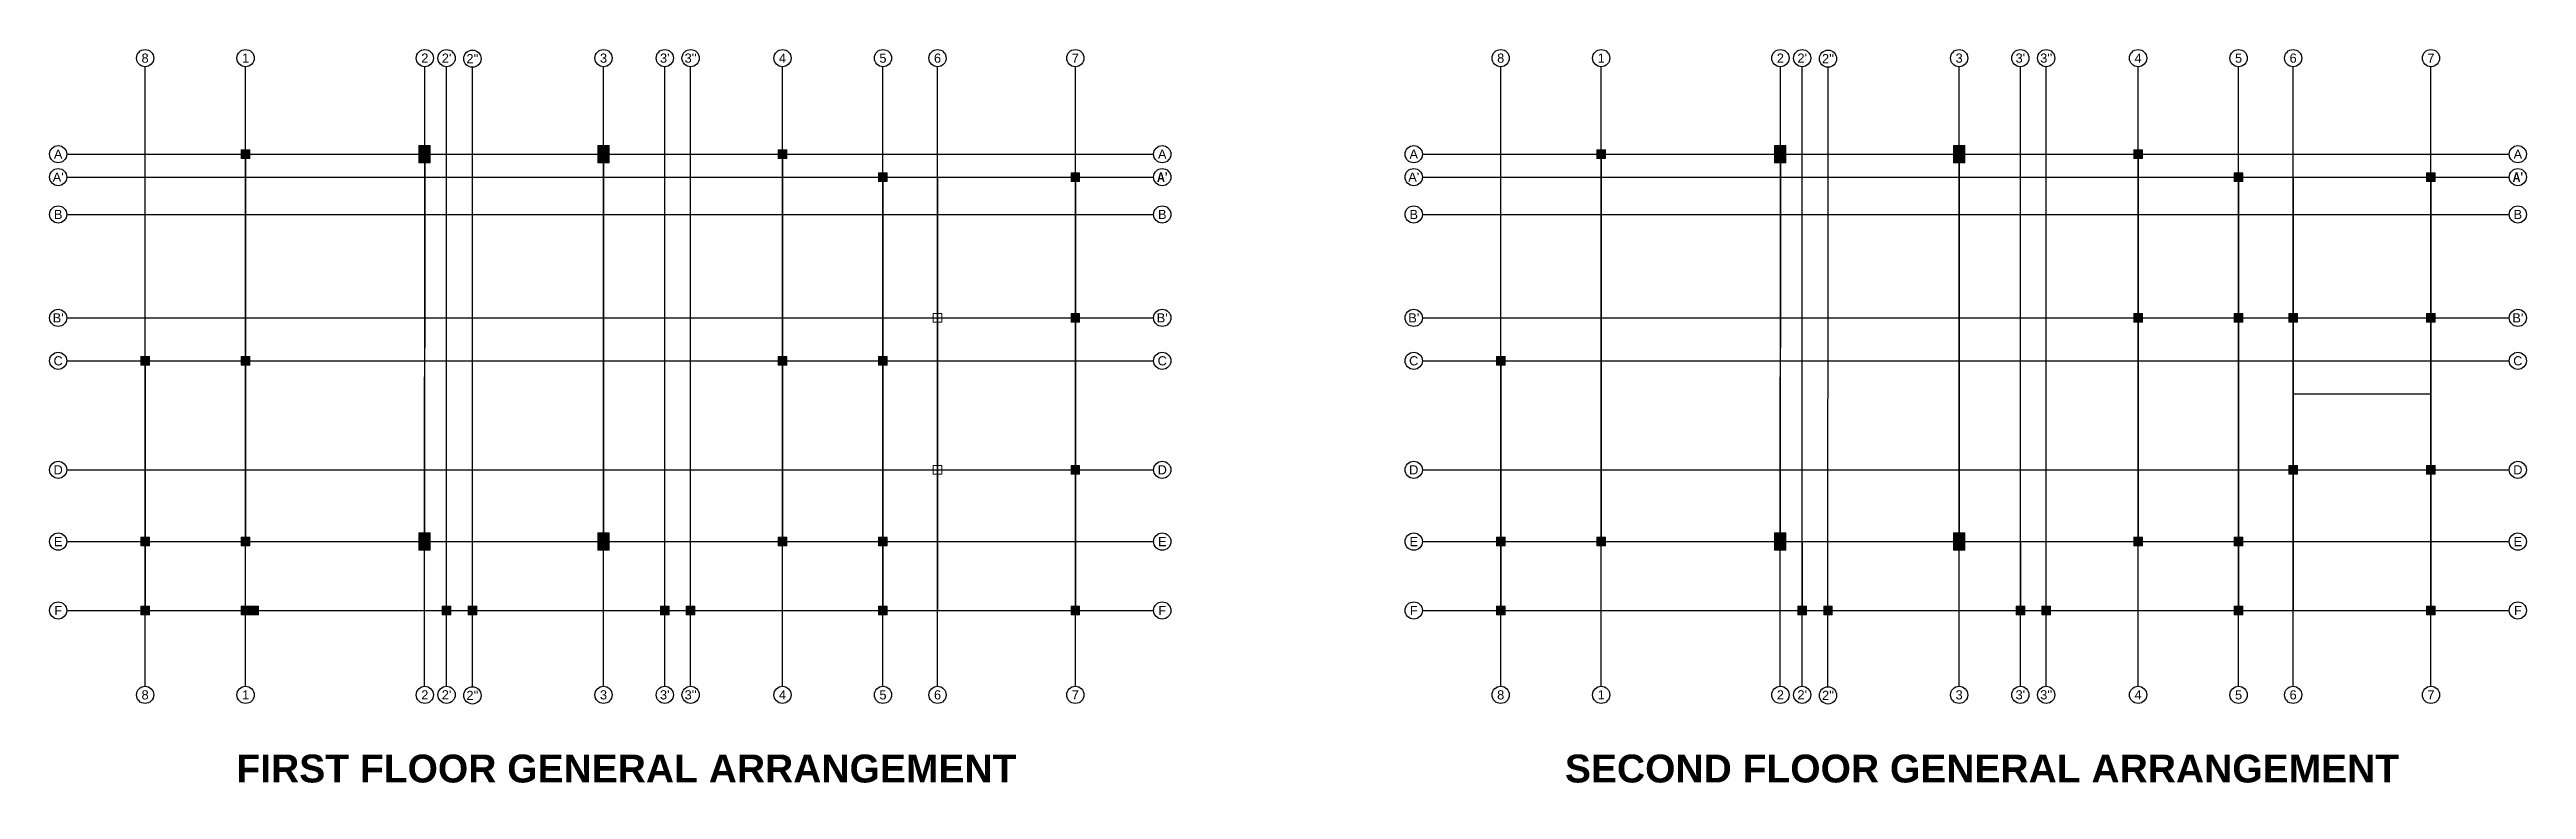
# Model space of a CAD drawing. Header units: millimetres. Extents: x 1083 to 106014, y 36678 to 56018.
# Drawn here: x 1083 to 65786, y 36678 to 56018 of the extents above; entities that cross this region are included whole.
import ezdxf
from ezdxf.enums import TextEntityAlignment as Align

# ---------------------------------------------------------------- set-up
doc = ezdxf.new("R2010")
doc.units = ezdxf.units.MM
for name, color, linetype, lineweight in [('COLUMN 1-2', 2, 'Continuous', 9), ('COLUMN G-1', 2, 'Continuous', 9), ('G-ANNO-TEXT', 231, 'Continuous', 9)]:
    doc.layers.add(name, color=color, linetype=linetype, lineweight=lineweight)
doc.layers.add('F.F BEAMS', color=7, linetype='Continuous')
doc.layers.add('S.F BEAMS', color=7, linetype='Continuous')
doc.layers.add('GRID NAME', color=254, linetype='Continuous', true_color=0xe8d4bb)
doc.layers.add('GRIDLINES', color=254, linetype='Continuous', true_color=0xe8d4bb)
doc.styles.add('Arial_1', font='arial.ttf', dxfattribs={"height": 675})
doc.styles.add('Arial_B', font='arialbd.ttf', dxfattribs={"height": 154.761905})
doc.styles.add('Axis Label(Dir 1)', font='ARIALNB.TTF', dxfattribs={"height": 250})

msp = doc.modelspace()

# ---------------------------------------------------------------- texts
at = {"layer": 'G-ANNO-TEXT', "color": 1, "char_height": 729.35, "width": 21789, "attachment_point": 2, "style": 'Arial_B', "bg_fill": 3, "box_fill_scale": 1.25, "bg_fill_color": 9, "bg_fill_true_color": 13158600, "bg_fill_transparency": 0}
for s, insert in [('FIRST FLOOR GENERAL ARRANGEMENT', (16152, 37590)), ('SECOND FLOOR GENERAL ARRANGEMENT', (51564, 37590))]:
    msp.add_mtext(s, dxfattribs=dict(at, insert=insert))
at = {"layer": 'GRID NAME'}
for s, height, style, p in [('8', 240, 'Arial_1', (3579, 55793)), ('1', 240, 'Arial_1', (6204, 55793)), ('2', 240, 'Arial_1', (10886, 55793)), ("2'", 240.3, 'Arial_1', (11454, 55793)), ("2''", 240.3, 'Arial_1', (12129, 55778)), ('3', 240, 'Arial_1', (15554, 55793)), ("3'", 240.3, 'Arial_1', (17154, 55793)), ("3''", 240.3, 'Arial_1', (17829, 55793)), ('4', 240, 'Arial_1', (20229, 55793)), ('5', 240, 'Arial_1', (22854, 55793)), ('6', 240, 'Arial_1', (24279, 55793)), ('7', 240, 'Arial_1', (27879, 55793)), ('8', 240, 'Arial_1', (38991, 55793)), ('1', 240, 'Arial_1', (41616, 55793)), ('2', 240, 'Arial_1', (46297, 55793)), ("2'", 240.3, 'Arial_1', (46866, 55793)), ("2''", 240.3, 'Arial_1', (47541, 55778)), ('3', 240, 'Arial_1', (50966, 55793)), ("3'", 240.3, 'Arial_1', (52566, 55793)), ("3''", 240.3, 'Arial_1', (53241, 55793)), ('4', 240, 'Arial_1', (55641, 55793)), ('5', 240, 'Arial_1', (58266, 55793)), ('6', 240, 'Arial_1', (59691, 55793)), ('7', 240, 'Arial_1', (63291, 55793)), ('A', 240, 'Arial_1', (1308, 53282)), ('A', 240, 'Arial_1', (30149, 53282)), ('A', 240, 'Arial_1', (36719, 53282)), ('A', 240, 'Arial_1', (65561, 53282)), ("A'", 240.3, 'Arial_1', (1308, 52683)), ("A'", 250, 'Axis Label(Dir 1)', (30149, 52683)), ("A'", 240.3, 'Arial_1', (36719, 52683)), ("A'", 250, 'Axis Label(Dir 1)', (65561, 52683)), ('B', 240, 'Arial_1', (1308, 51707)), ('B', 240, 'Arial_1', (30149, 51707)), ('B', 240, 'Arial_1', (36719, 51707)), ('B', 240, 'Arial_1', (65561, 51707)), ("B'", 240.3, 'Arial_1', (1308, 49004)), ("B'", 240.3, 'Arial_1', (30149, 49004)), ("B'", 240.3, 'Arial_1', (36719, 49004)), ("B'", 240.3, 'Arial_1', (65561, 49004)), ('C', 240, 'Arial_1', (1308, 47882)), ('C', 240, 'Arial_1', (30149, 47882)), ('C', 240, 'Arial_1', (36719, 47882)), ('C', 240, 'Arial_1', (65561, 47882)), ('D', 240, 'Arial_1', (1308, 45032)), ('D', 240, 'Arial_1', (30149, 45032)), ('D', 240, 'Arial_1', (36719, 45032)), ('D', 240, 'Arial_1', (65561, 45032)), ('E', 240, 'Arial_1', (1308, 43157)), ('E', 240, 'Arial_1', (30149, 43157)), ('E', 240, 'Arial_1', (36719, 43157)), ('E', 240, 'Arial_1', (65561, 43157)), ('F', 240, 'Arial_1', (1308, 41357)), ('F', 240, 'Arial_1', (30149, 41357)), ('F', 240, 'Arial_1', (36719, 41357)), ('F', 240, 'Arial_1', (65561, 41357)), ('8', 240, 'Arial_1', (3579, 39151)), ('1', 240, 'Arial_1', (6204, 39151)), ('2', 240, 'Arial_1', (10886, 39151)), ("2'", 240.3, 'Arial_1', (11454, 39152)), ("2''", 240.3, 'Arial_1', (12129, 39137)), ('3', 240, 'Arial_1', (15554, 39151)), ("3'", 240.3, 'Arial_1', (17154, 39152)), ("3''", 240.3, 'Arial_1', (17829, 39152)), ('4', 240, 'Arial_1', (20229, 39152)), ('5', 240, 'Arial_1', (22854, 39151)), ('6', 240, 'Arial_1', (24279, 39151)), ('7', 240, 'Arial_1', (27879, 39151)), ('8', 240, 'Arial_1', (38991, 39151)), ('1', 240, 'Arial_1', (41616, 39151)), ('2', 240, 'Arial_1', (46297, 39151)), ("2'", 240.3, 'Arial_1', (46866, 39152)), ("2''", 240.3, 'Arial_1', (47541, 39137)), ('3', 240, 'Arial_1', (50966, 39151)), ("3'", 240.3, 'Arial_1', (52566, 39152)), ("3''", 240.3, 'Arial_1', (53241, 39152)), ('4', 240, 'Arial_1', (55641, 39152)), ('5', 240, 'Arial_1', (58266, 39151)), ('6', 240, 'Arial_1', (59691, 39151)), ('7', 240, 'Arial_1', (63291, 39151))]:
    msp.add_text(s, height=height, dxfattribs=dict(at, style=style)).set_placement(p, align=Align.MIDDLE_CENTER)

# ---------------------------------------------------------------- hatches: boundary and pattern name
at = {"layer": 'COLUMN 1-2', "transparency": 33554687}
for points in [[(41503, 53170), (41728, 53170), (41728, 53395), (41503, 53395)], [(46141, 53057), (46441, 53057), (46441, 53507), (46141, 53507)], [(50816, 53057), (51116, 53057), (51116, 53507), (50816, 53507)], [(55528, 53170), (55753, 53170), (55753, 53395), (55528, 53395)], [(58153, 52570), (58378, 52570), (58378, 52795), (58153, 52795)], [(63178, 52570), (63403, 52570), (63403, 52795), (63178, 52795)], [(55528, 48891), (55753, 48891), (55753, 49116), (55528, 49116)], [(58153, 48891), (58378, 48891), (58378, 49116), (58153, 49116)], [(59578, 48895), (59803, 48895), (59803, 49120), (59578, 49120)], [(63178, 48895), (63403, 48895), (63403, 49120), (63178, 49120)], [(38878, 47770), (39103, 47770), (39103, 47995), (38878, 47995)], [(59578, 44920), (59803, 44920), (59803, 45145), (59578, 45145)], [(63178, 44920), (63403, 44920), (63403, 45145), (63178, 45145)], [(46141, 42932), (46441, 42932), (46441, 43382), (46141, 43382)], [(50816, 42932), (51116, 42932), (51116, 43382), (50816, 43382)], [(38878, 43045), (39103, 43045), (39103, 43270), (38878, 43270)], [(41503, 43045), (41728, 43045), (41728, 43270), (41503, 43270)], [(55528, 43045), (55753, 43045), (55753, 43270), (55528, 43270)], [(58153, 43045), (58378, 43045), (58378, 43270), (58153, 43270)], [(38878, 41245), (39103, 41245), (39103, 41470), (38878, 41470)], [(46753, 41245), (46978, 41245), (46978, 41470), (46753, 41470)], [(47428, 41245), (47653, 41245), (47653, 41470), (47428, 41470)], [(52453, 41245), (52678, 41245), (52678, 41470), (52453, 41470)], [(53128, 41245), (53353, 41245), (53353, 41470), (53128, 41470)], [(58153, 41245), (58378, 41245), (58378, 41470), (58153, 41470)], [(63178, 41245), (63403, 41245), (63403, 41470), (63178, 41470)]]:
    msp.add_hatch(color=3, dxfattribs=at).paths.add_polyline_path(points)
at = {"layer": 'COLUMN G-1', "transparency": 33554687}
for points in [[(6091, 53170), (6316, 53170), (6316, 53395), (6091, 53395)], [(10729, 53057), (11029, 53057), (11029, 53507), (10729, 53507)], [(15404, 53057), (15704, 53057), (15704, 53507), (15404, 53507)], [(20116, 53170), (20341, 53170), (20341, 53395), (20116, 53395)], [(22741, 52570), (22966, 52570), (22966, 52795), (22741, 52795)], [(27766, 52570), (27991, 52570), (27991, 52795), (27766, 52795)], [(27766, 48895), (27991, 48895), (27991, 49120), (27766, 49120)], [(3466, 47770), (3691, 47770), (3691, 47995), (3466, 47995)], [(6091, 47770), (6316, 47770), (6316, 47995), (6091, 47995)], [(20116, 47770), (20341, 47770), (20341, 47995), (20116, 47995)], [(22741, 47770), (22966, 47770), (22966, 47995), (22741, 47995)], [(27766, 44920), (27991, 44920), (27991, 45145), (27766, 45145)], [(10729, 42932), (11029, 42932), (11029, 43382), (10729, 43382)], [(15404, 42932), (15704, 42932), (15704, 43382), (15404, 43382)], [(3466, 43045), (3691, 43045), (3691, 43270), (3466, 43270)], [(6091, 43045), (6316, 43045), (6316, 43270), (6091, 43270)], [(20116, 43045), (20341, 43045), (20341, 43270), (20116, 43270)], [(22741, 43045), (22966, 43045), (22966, 43270), (22741, 43270)], [(3466, 41245), (3691, 41245), (3691, 41470), (3466, 41470)], [(6091, 41245), (6541, 41245), (6541, 41470), (6091, 41470)], [(11341, 41245), (11566, 41245), (11566, 41470), (11341, 41470)], [(12016, 41245), (12241, 41245), (12241, 41470), (12016, 41470)], [(17041, 41245), (17266, 41245), (17266, 41470), (17041, 41470)], [(17716, 41245), (17941, 41245), (17941, 41470), (17716, 41470)], [(22741, 41245), (22966, 41245), (22966, 41470), (22741, 41470)], [(27766, 41245), (27991, 41245), (27991, 41470), (27766, 41470)]]:
    msp.add_hatch(color=3, dxfattribs=at).paths.add_polyline_path(points)

# ---------------------------------------------------------------- linework, layer by layer
at = {"layer": 'COLUMN 1-2', "color": 3, "transparency": 33554687}
for points in [[(41503, 53170), (41728, 53170), (41728, 53395), (41503, 53395)], [(46141, 53057), (46441, 53057), (46441, 53507), (46141, 53507)], [(50816, 53057), (51116, 53057), (51116, 53507), (50816, 53507)], [(55528, 53170), (55753, 53170), (55753, 53395), (55528, 53395)], [(58153, 52570), (58378, 52570), (58378, 52795), (58153, 52795)], [(63178, 52570), (63403, 52570), (63403, 52795), (63178, 52795)], [(55528, 48891), (55753, 48891), (55753, 49116), (55528, 49116)], [(58153, 48891), (58378, 48891), (58378, 49116), (58153, 49116)], [(59578, 48895), (59803, 48895), (59803, 49120), (59578, 49120)], [(63178, 48895), (63403, 48895), (63403, 49120), (63178, 49120)], [(38878, 47770), (39103, 47770), (39103, 47995), (38878, 47995)], [(59578, 44920), (59803, 44920), (59803, 45145), (59578, 45145)], [(63178, 44920), (63403, 44920), (63403, 45145), (63178, 45145)], [(46141, 42932), (46441, 42932), (46441, 43382), (46141, 43382)], [(50816, 42932), (51116, 42932), (51116, 43382), (50816, 43382)], [(38878, 43045), (39103, 43045), (39103, 43270), (38878, 43270)], [(41503, 43045), (41728, 43045), (41728, 43270), (41503, 43270)], [(55528, 43045), (55753, 43045), (55753, 43270), (55528, 43270)], [(58153, 43045), (58378, 43045), (58378, 43270), (58153, 43270)], [(38878, 41245), (39103, 41245), (39103, 41470), (38878, 41470)], [(46753, 41245), (46978, 41245), (46978, 41470), (46753, 41470)], [(47428, 41245), (47653, 41245), (47653, 41470), (47428, 41470)], [(52453, 41245), (52678, 41245), (52678, 41470), (52453, 41470)], [(53128, 41245), (53353, 41245), (53353, 41470), (53128, 41470)], [(58153, 41245), (58378, 41245), (58378, 41470), (58153, 41470)], [(63178, 41245), (63403, 41245), (63403, 41470), (63178, 41470)]]:
    msp.add_lwpolyline(points, close=True, dxfattribs=at)
at = {"layer": 'COLUMN G-1', "color": 3, "transparency": 33554687}
for points in [[(6091, 53170), (6316, 53170), (6316, 53395), (6091, 53395)], [(10729, 53057), (11029, 53057), (11029, 53507), (10729, 53507)], [(15404, 53057), (15704, 53057), (15704, 53507), (15404, 53507)], [(20116, 53170), (20341, 53170), (20341, 53395), (20116, 53395)], [(22741, 52570), (22966, 52570), (22966, 52795), (22741, 52795)], [(27766, 52570), (27991, 52570), (27991, 52795), (27766, 52795)], [(24166, 48895), (24391, 48895), (24391, 49120), (24166, 49120)], [(27766, 48895), (27991, 48895), (27991, 49120), (27766, 49120)], [(3466, 47770), (3691, 47770), (3691, 47995), (3466, 47995)], [(6091, 47770), (6316, 47770), (6316, 47995), (6091, 47995)], [(20116, 47770), (20341, 47770), (20341, 47995), (20116, 47995)], [(22741, 47770), (22966, 47770), (22966, 47995), (22741, 47995)], [(24166, 44920), (24391, 44920), (24391, 45145), (24166, 45145)], [(27766, 44920), (27991, 44920), (27991, 45145), (27766, 45145)], [(10729, 42932), (11029, 42932), (11029, 43382), (10729, 43382)], [(15404, 42932), (15704, 42932), (15704, 43382), (15404, 43382)], [(3466, 43045), (3691, 43045), (3691, 43270), (3466, 43270)], [(6091, 43045), (6316, 43045), (6316, 43270), (6091, 43270)], [(20116, 43045), (20341, 43045), (20341, 43270), (20116, 43270)], [(22741, 43045), (22966, 43045), (22966, 43270), (22741, 43270)], [(3466, 41245), (3691, 41245), (3691, 41470), (3466, 41470)], [(6091, 41245), (6541, 41245), (6541, 41470), (6091, 41470)], [(11341, 41245), (11566, 41245), (11566, 41470), (11341, 41470)], [(12016, 41245), (12241, 41245), (12241, 41470), (12016, 41470)], [(17041, 41245), (17266, 41245), (17266, 41470), (17041, 41470)], [(17716, 41245), (17941, 41245), (17941, 41470), (17716, 41470)], [(22741, 41245), (22966, 41245), (22966, 41470), (22741, 41470)], [(27766, 41245), (27991, 41245), (27991, 41470), (27766, 41470)]]:
    msp.add_lwpolyline(points, close=True, dxfattribs=at)
at = {"layer": 'F.F BEAMS'}
for points in [[(6204, 53282), (20229, 53282), (20229, 43157)], [(6204, 53282), (6204, 43157)], [(10885, 53282), (10879, 43157)], [(15554, 53282), (15554, 43157)], [(22854, 52683), (22854, 41357)], [(22854, 52683), (27879, 52683)], [(24279, 52683), (24279, 41357)], [(27879, 52683), (27879, 41357)], [(20229, 51707), (22854, 51707)], [(24279, 49004), (27879, 49004)], [(3579, 47882), (3579, 41357)], [(3579, 47882), (6204, 47882)], [(20229, 47882), (22854, 47882)], [(24279, 45032), (27879, 45032)], [(3579, 43157), (22853, 43157)], [(3579, 41357), (27879, 41357)]]:
    msp.add_lwpolyline(points, dxfattribs=at)
at = {"layer": 'GRID NAME'}
for centre in [(3579, 55793), (6204, 55793), (10886, 55793), (11454, 55793), (12129, 55778), (15554, 55793), (17154, 55793), (17829, 55793), (20229, 55793), (22854, 55793), (24279, 55793), (27879, 55793), (38991, 55793), (41616, 55793), (46297, 55793), (46866, 55793), (47541, 55778), (50966, 55793), (52566, 55793), (53241, 55793), (55641, 55793), (58266, 55793), (59691, 55793), (63291, 55793), (1308, 53282), (30149, 53282), (36719, 53282), (65561, 53282), (1308, 52683), (30149, 52683), (36719, 52683), (65561, 52683), (1308, 51707), (30149, 51707), (36719, 51707), (65561, 51707), (1308, 49004), (30149, 49004), (36719, 49004), (65561, 49004), (1308, 47882), (30149, 47882), (36719, 47882), (65561, 47882), (1308, 45032), (30149, 45032), (36719, 45032), (65561, 45032), (1308, 43157), (30149, 43157), (36719, 43157), (65561, 43157), (1308, 41357), (30149, 41357), (36719, 41357), (65561, 41357), (3579, 39151), (6204, 39151), (10886, 39151), (11454, 39152), (12129, 39137), (15554, 39151), (17154, 39152), (17829, 39152), (20229, 39152), (22854, 39151), (24279, 39151), (27879, 39151), (38991, 39151), (41616, 39151), (46297, 39151), (46866, 39152), (47541, 39137), (50966, 39151), (52566, 39152), (53241, 39152), (55641, 39152), (58266, 39151), (59691, 39151), (63291, 39151)]:
    msp.add_circle(centre, 225, dxfattribs=at)
at = {"layer": 'GRIDLINES', "color": 251, "ltscale": 500, "true_color": 0x636466, "transparency": 33554687}
for points in [[(3579, 39376), (3579, 55568)], [(6204, 39376), (6204, 55568)], [(10881, 39381), (10886, 55568), (10886, 55568), (10886, 55568)], [(11456, 39381), (11454, 55568), (11454, 55568), (11454, 55568)], [(12128, 39362), (12129, 54419), (12129, 55568), (12129, 55568)], [(15554, 39376), (15554, 55568)], [(17154, 39376), (17154, 55568)], [(17829, 39376), (17829, 55568)], [(20229, 39376), (20229, 55568)], [(22854, 39376), (22854, 55568)], [(24279, 39376), (24279, 55568)], [(27879, 39376), (27879, 55568)], [(38991, 39376), (38991, 55568)], [(41616, 39376), (41616, 55568)], [(46293, 39381), (46297, 55568), (46297, 55568), (46297, 55568)], [(46868, 39381), (46866, 55568), (46866, 55568), (46866, 55568)], [(47540, 39362), (47541, 54419), (47541, 55568), (47541, 55568)], [(50966, 39376), (50966, 55568)], [(52566, 39376), (52566, 55568)], [(53241, 39376), (53241, 55568)], [(55641, 39376), (55641, 55568)], [(58266, 39376), (58266, 55568)], [(59691, 39376), (59691, 55568)], [(63291, 39376), (63291, 55568)], [(1533, 53282), (29924, 53282)], [(36944, 53282), (65336, 53282)], [(1533, 52683), (29924, 52683)], [(36944, 52683), (65336, 52683)], [(1533, 51707), (29924, 51707)], [(36944, 51707), (65336, 51707)], [(1533, 49004), (29924, 49004)], [(36944, 49004), (65336, 49004)], [(1533, 47882), (29924, 47882)], [(36944, 47882), (65336, 47882)], [(1533, 45032), (29924, 45032)], [(36944, 45032), (65336, 45032)], [(1533, 43157), (29924, 43157)], [(36944, 43157), (65336, 43157)], [(1533, 41357), (29924, 41357)], [(36944, 41357), (65336, 41357)]]:
    msp.add_lwpolyline(points, dxfattribs=at)
at = {"layer": 'S.F BEAMS'}
for p, q in [((46867, 43157), (46867, 41357)), ((52566, 43157), (52566, 41357))]:
    msp.add_line(p, q, dxfattribs=at)
for points in [[(41616, 53282), (55641, 53282), (55641, 43157)], [(41616, 53282), (41616, 43157)], [(46297, 53282), (46291, 43157)], [(50966, 53282), (50966, 43157)], [(58266, 52683), (58266, 41357)], [(58266, 52683), (63291, 52683)], [(59691, 52683), (59691, 41357)], [(63291, 52683), (63291, 41357)], [(55641, 51707), (58266, 51707)], [(55641, 49004), (58266, 49004)], [(38991, 47882), (38991, 41357)], [(38991, 47882), (41616, 47882)], [(59691, 47020), (63291, 47020)], [(55641, 45032), (58266, 45032)], [(38991, 43157), (58265, 43157)], [(38991, 41357), (63291, 41357)]]:
    msp.add_lwpolyline(points, dxfattribs=at)

msp.set_redraw_order([(e.dxf.handle, doc.entitydb.next_handle()) for e in msp.query("TEXT MTEXT ATTDEF DIMENSION ARC_DIMENSION")])  # texts and dimensions are drawn at this point

doc.saveas('drawing.dxf')
